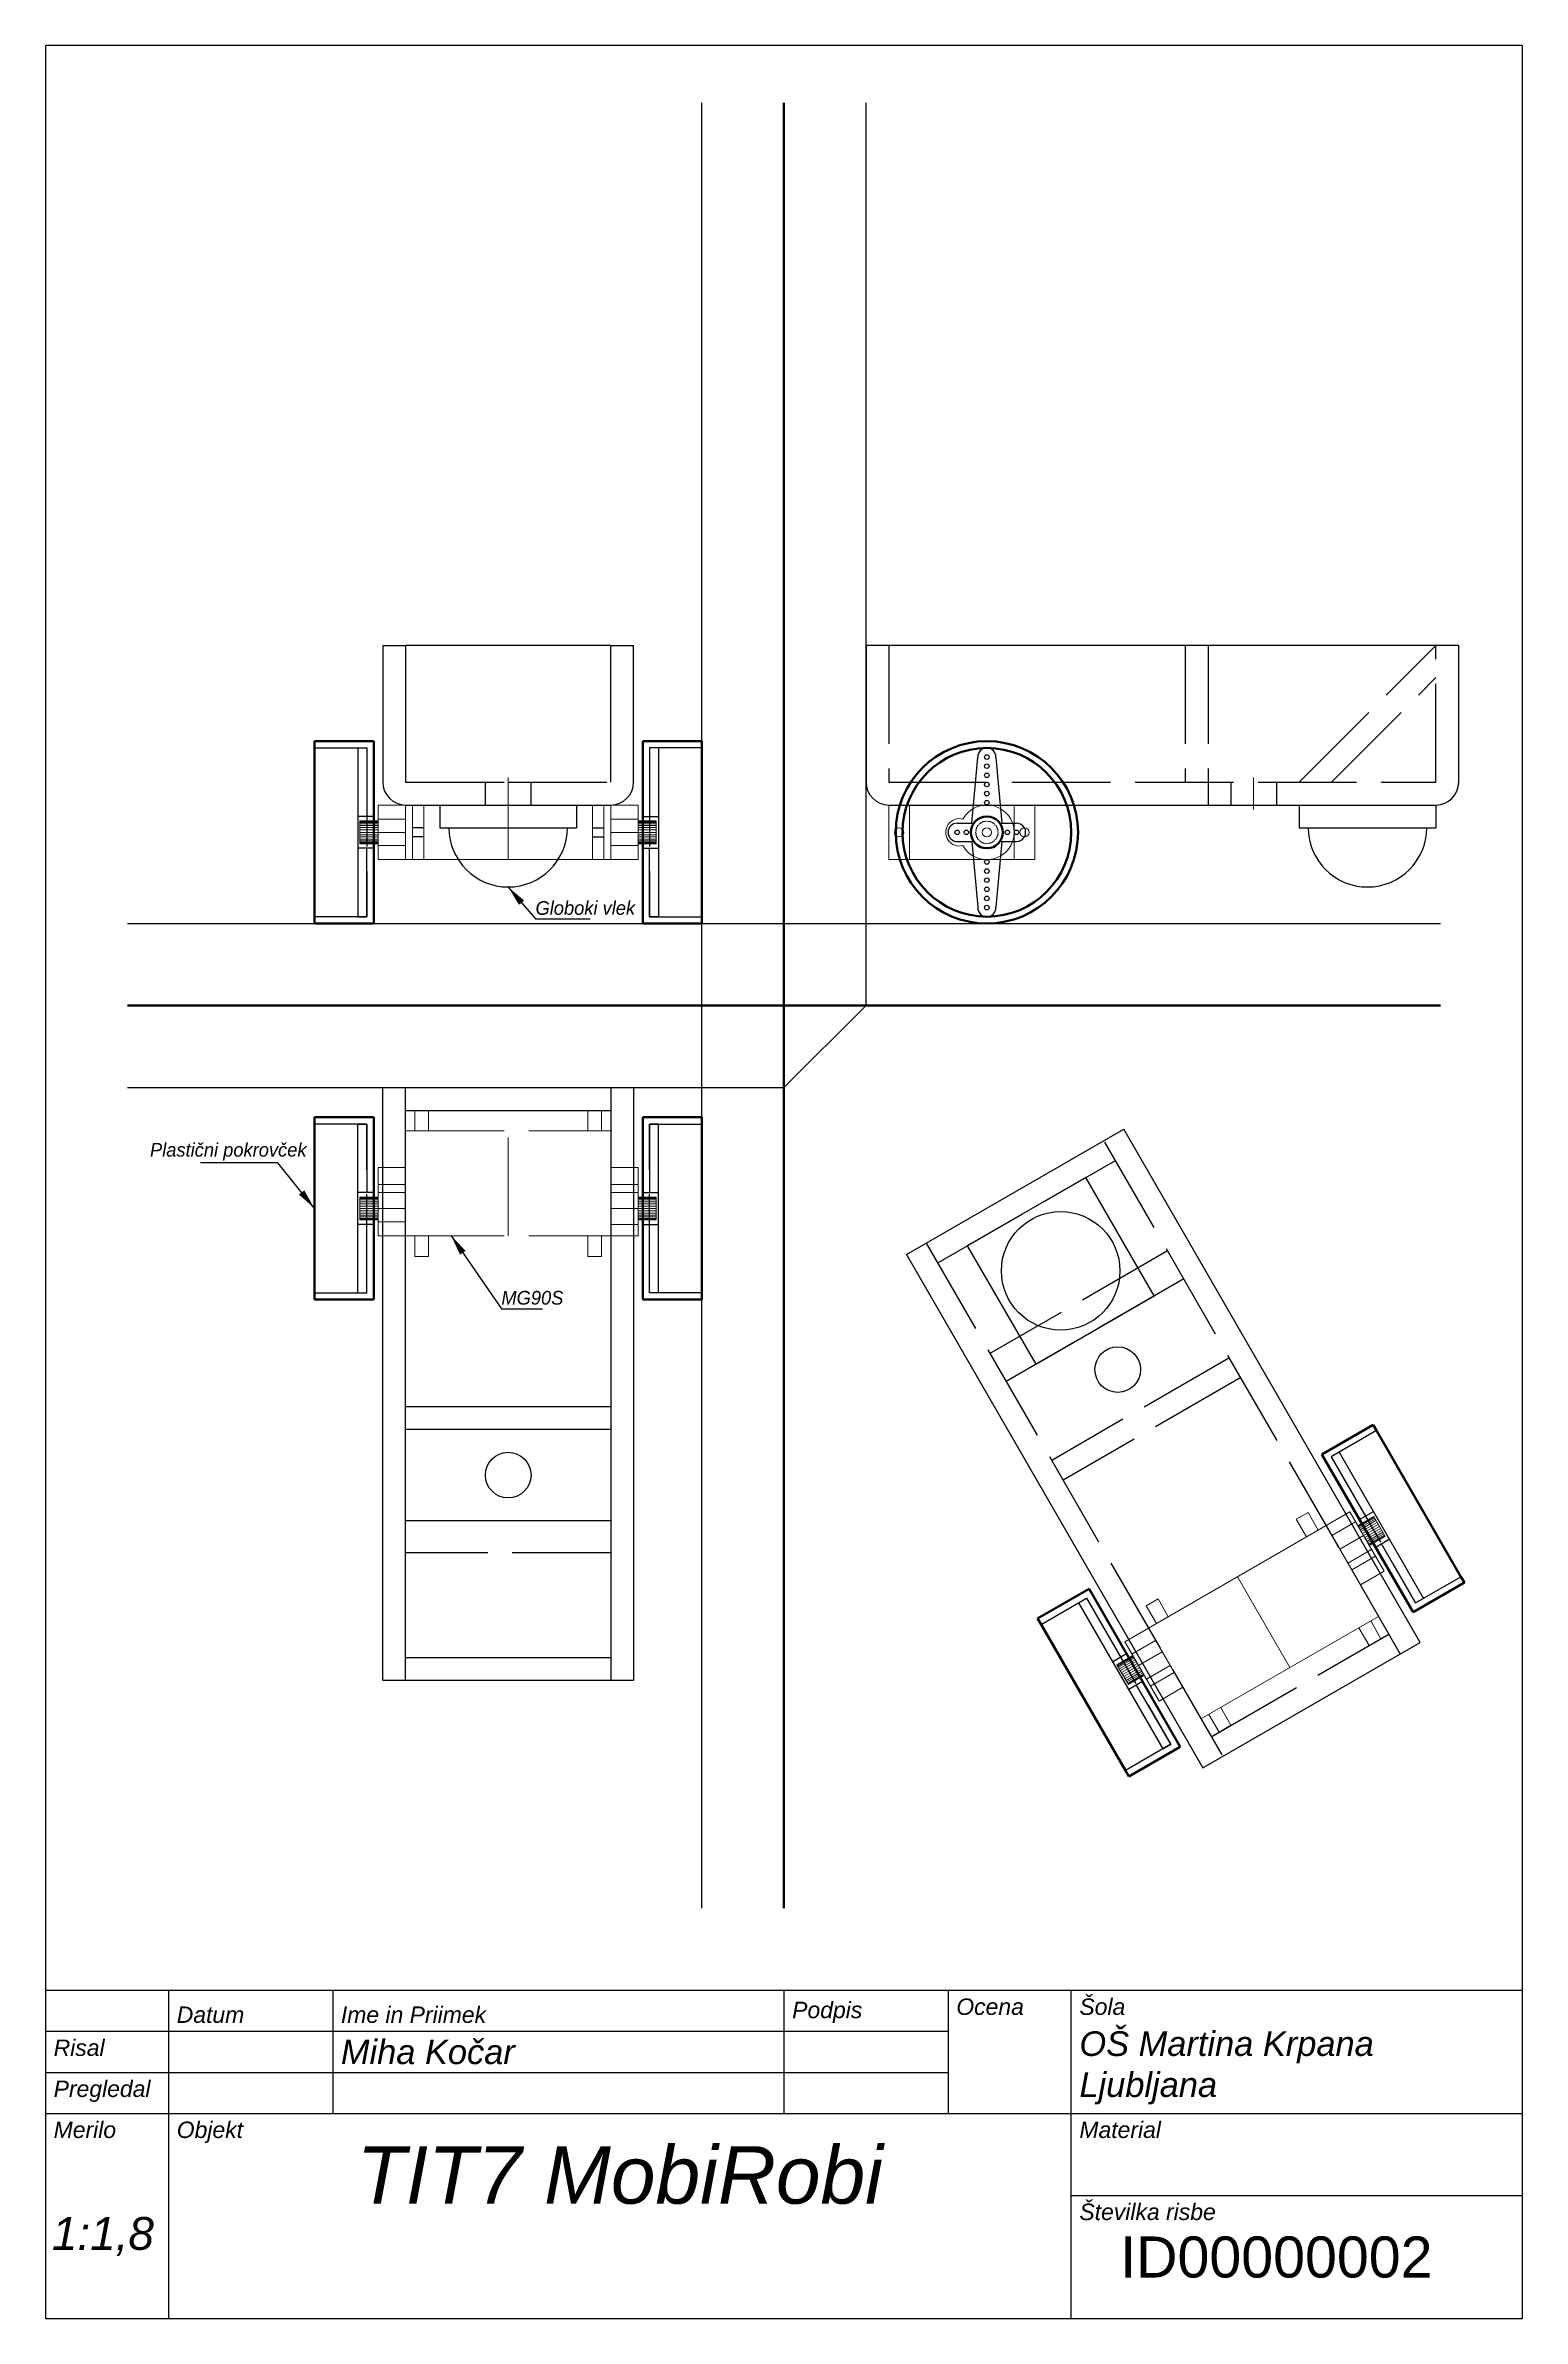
# Model space of a CAD drawing. Header units: millimetres. Extents: x -130 to 350, y -340 to 287.
# Drawn here: x 120 to 300, y -340 to -63 of the extents above; entities that cross this region are included whole.
import ezdxf
from ezdxf.enums import TextEntityAlignment as Align

# ---------------------------------------------------------------- set-up
doc = ezdxf.new("R2010")
doc.units = ezdxf.units.MM
doc.linetypes.add('ACAD_ISO02W100', pattern=[15, 12, -3])
doc.linetypes.add('ACAD_ISO10W100', pattern=[18, 12, -2.95, 0.1, -2.95])
for name, color, linetype, lineweight, true_color in [('0. Besedilo_noge', 174, 'Continuous', 25, 0x000080), ('A. Vidni_robovi', 7, 'Continuous', 50, 0x000000), ('B. Kotirne-Pomozne_crte', 54, 'Continuous', 25, 0x808000), ('globoki', 5, 'Continuous', 25, 0x0000ff), ('kotirne', 4, 'Continuous', 13, 0x00ffff), ('nevidni', 252, 'ACAD_ISO02W100', 25, 0xa0a0a4), ('Obroba_risbe', 252, 'Continuous', 30, 0xa0a0a4), ('Opis_noge', 252, 'Continuous', 25, 0xa0a0a4), ('penjen', 7, 'Continuous', 25, 0x000000), ('servo', 54, 'Continuous', 13, 0x808000), ('servoroka', 134, 'Continuous', 25, 0x008080), ('srednjica', 7, 'ACAD_ISO10W100', 18, 0x000000), ('Zamasek', 2, 'Continuous', 50, 0xffff00)]:
    doc.layers.add(name, color=color, linetype=linetype, lineweight=lineweight, true_color=true_color)
doc.styles.get("Standard").update_dxf_attribs({"font": ''})
doc.styles.add('textstyle0', font='')
doc.styles.add('textstyle1', font='')
doc.styles.add('textstyle10', font='')
doc.styles.add('textstyle11', font='')
doc.styles.add('textstyle12', font='')
doc.styles.add('textstyle13', font='')
doc.styles.add('textstyle14', font='')
doc.styles.add('textstyle15', font='')
doc.styles.add('textstyle2', font='')
doc.styles.add('textstyle3', font='')
doc.styles.add('textstyle37', font='')
doc.styles.add('textstyle38', font='')
doc.styles.add('textstyle39', font='')
doc.styles.add('textstyle4', font='')
doc.styles.add('textstyle5', font='')
doc.styles.add('textstyle6', font='')
doc.styles.add('textstyle7', font='')
doc.styles.add('textstyle8', font='')
doc.styles.add('textstyle9', font='')
doc.styles.get('Standard').set_extended_font_data('txt')
doc.styles.get('textstyle0').set_extended_font_data('Arial', italic=True)
doc.styles.get('textstyle1').set_extended_font_data('Arial', italic=True)
doc.styles.get('textstyle10').set_extended_font_data('Arial', italic=True)
doc.styles.get('textstyle11').set_extended_font_data('Arial', italic=True)
doc.styles.get('textstyle12').set_extended_font_data('Arial', italic=True)
doc.styles.get('textstyle13').set_extended_font_data('Arial', italic=True)
doc.styles.get('textstyle14').set_extended_font_data('Arial', italic=True)
doc.styles.get('textstyle15').set_extended_font_data('Arial', italic=True)
doc.styles.get('textstyle2').set_extended_font_data('Arial', italic=True)
doc.styles.get('textstyle3').set_extended_font_data('Arial', italic=True)
doc.styles.get('textstyle37').set_extended_font_data('osifont', italic=True)
doc.styles.get('textstyle38').set_extended_font_data('osifont', italic=True)
doc.styles.get('textstyle39').set_extended_font_data('osifont', italic=True)
doc.styles.get('textstyle4').set_extended_font_data('Arial', italic=True)
doc.styles.get('textstyle5').set_extended_font_data('Arial', italic=True)
doc.styles.get('textstyle6').set_extended_font_data('Arial', italic=True)
doc.styles.get('textstyle7').set_extended_font_data('Arial', italic=True)
doc.styles.get('textstyle8').set_extended_font_data('Arial', italic=True)
doc.styles.get('textstyle9').set_extended_font_data('Arial', italic=True)
doc.dimstyles.get("Standard").update_dxf_attribs({"dimtxt": 2.5, "dimasz": 2.5, "dimexe": 1.25, "dimexo": 0.625, "dimtad": 1, "dimtxsty": 'Standard', "dimcen": 2.5, "dimadec": 0, "dimazin": 0, "dimtfac": 1, "dimtmove": 0, "dimatfit": 3, "dimfxl": 1, "dimarcsym": 0})

msp = doc.modelspace()

# ---------------------------------------------------------------- texts
at = {"layer": 'kotirne'}
for s, height, style, p in [('Globoki vlek', 1.6667, 'textstyle38', (179.72, -169.44)), ('Plastični pokrovček', 1.6667, 'textstyle39', (132.74, -198.91)), ('MG90S', 1.667, 'textstyle37', (175.56, -216.94))]:
    msp.add_text(s, height=height, dxfattribs=dict(at, style=style)).set_placement(p, align=Align.BOTTOM_LEFT)

# ---------------------------------------------------------------- blocks, each defined once
blk = doc.blocks.new('pravokotna_A4P')
at = {"layer": 'A. Vidni_robovi'}
for p, q in [((110, 60), (110, 280)), ((30, 170), (190, 170))]:
    blk.add_line(p, q, dxfattribs=at)
at = {"layer": 'B. Kotirne-Pomozne_crte'}
for p, q in [((100, 60), (100, 280)), ((120, 170), (120, 280)), ((30, 180), (190, 180)), ((120, 170), (110, 160)), ((30, 160), (110, 160))]:
    blk.add_line(p, q, dxfattribs=at)
at = {"layer": 'Obroba_risbe'}
for p, q in [((20, 287), (20, 10)), ((200, 287), (20, 287)), ((200, 10), (200, 287)), ((20, 50), (200, 50)), ((35, 50), (35, 10)), ((55, 50), (55, 35)), ((110, 50), (110, 35)), ((130, 50), (130, 35)), ((145, 10), (145, 50)), ((20, 45), (130, 45)), ((20, 40), (130, 40)), ((20, 35), (200, 35)), ((145, 25), (200, 25)), ((20, 10), (200, 10))]:
    blk.add_line(p, q, dxfattribs=at)
at = {"layer": '0. Besedilo_noge', "char_height": 1}
for s, insert, attachment_point, style in [('\\H3;OŠ Martina Krpana\\PLjubljana', (146, 45), 1, 'textstyle12'), ('\\H3;Miha Kočar', (56, 44), 1, 'textstyle4'), ('\\H7;TIT7 MobiRobi', (90, 31), 2, 'textstyle13'), ('\\H4;1:1,8', (27, 20), 5, 'textstyle15'), ('\\fArial|b0|i0|c0|p0;\\H5;ID00000002', (170, 20), 2, 'textstyle14')]:
    blk.add_mtext(s, dxfattribs=dict(at, insert=insert, attachment_point=attachment_point, style=style))
at = {"layer": 'Opis_noge', "char_height": 1}
for s, insert, attachment_point, style in [('\\H2;Datum', (36, 46), 7, 'textstyle0'), ('\\H2;Ime in Priimek', (56, 46), 7, 'textstyle1'), ('\\H2;Podpis', (111, 46), 7, 'textstyle5'), ('\\H2;Ocena', (131, 49), 1, 'textstyle6'), ('\\H2;Šola', (146, 49), 1, 'textstyle9'), ('\\H2;Risal', (21, 44), 1, 'textstyle10'), ('\\H2;Pregledal', (21, 39), 1, 'textstyle7'), ('\\H2;Merilo', (21, 34), 1, 'textstyle11'), ('\\H2;Objekt', (36, 34), 1, 'textstyle8'), ('\\H2;Material', (146, 34), 1, 'textstyle2'), ('\\H2;Številka risbe', (146, 24), 1, 'textstyle3')]:
    blk.add_mtext(s, dxfattribs=dict(at, insert=insert, attachment_point=attachment_point, style=style))

# ---------------------------------------------------------------- linework, layer by layer
at = {"layer": 'globoki'}
for p, q in [((168.06, -155.56), (168.06, -158.33)), ((184.72, -155.56), (184.72, -158.33)), ((272.78, -155.56), (272.78, -158.33)), ((289.44, -155.56), (289.44, -158.33)), ((168.06, -158.33), (184.72, -158.33)), ((272.78, -158.33), (289.44, -158.33)), ((246.77, -200.95), (232.34, -209.28)), ((255.1, -215.38), (246.77, -200.95)), ((232.34, -209.28), (240.67, -223.71)), ((240.67, -223.71), (255.1, -215.38))]:
    msp.add_line(p, q, dxfattribs=at)
msp.add_circle((243.72, -212.33), 7.22, dxfattribs=at)
for centre in [(176.39, -158.33), (281.11, -158.33)]:
    msp.add_arc(centre, 7.22, 180, 0, dxfattribs=at)
at = {"layer": 'nevidni'}
for p, q in [((222.78, -136.11), (222.78, -152.78)), ((258.89, -136.11), (258.89, -152.78)), ((261.67, -136.11), (261.67, -152.78)), ((272.78, -152.78), (289.44, -136.11)), ((289.44, -152.78), (289.44, -136.11)), ((276.71, -152.78), (289.44, -140.04)), ((152.78, -148.61), (159.17, -148.61)), ((159.17, -148.61), (159.17, -169.17)), ((193.61, -148.61), (193.61, -169.17)), ((200, -148.61), (193.61, -148.61)), ((163.89, -152.78), (176.39, -152.78)), ((173.61, -155.56), (173.61, -152.78)), ((176.39, -152.78), (188.89, -152.78)), ((179.17, -155.56), (179.17, -152.78)), ((222.78, -152.78), (289.44, -152.78)), ((261.67, -152.78), (261.67, -155.56)), ((264.44, -152.78), (264.44, -155.56)), ((270, -152.78), (270, -155.56)), ((166.11, -158.33), (164.72, -158.33)), ((166.11, -159.44), (164.72, -159.44)), ((186.67, -158.33), (188.06, -158.33)), ((186.67, -159.44), (188.06, -159.44)), ((159.17, -169.17), (152.78, -169.17)), ((193.61, -169.17), (200, -169.17)), ((159.17, -194.44), (152.78, -194.44)), ((159.17, -215), (159.17, -194.44)), ((193.61, -215), (193.61, -194.44)), ((193.61, -194.44), (200, -194.44)), ((285.1, -259), (248.99, -196.46)), ((228.73, -211.36), (250.38, -198.86)), ((227.34, -208.96), (263.45, -271.5)), ((256.75, -209.89), (235.1, -222.39)), ((152.78, -215), (159.17, -215)), ((200, -215), (193.61, -215)), ((258.71, -213.3), (237.06, -225.8)), ((264.27, -222.92), (242.62, -235.42)), ((265.66, -225.32), (244.01, -237.82)), ((282.22, -231.8), (276.69, -234.99)), ((276.69, -234.99), (286.97, -252.79)), ((188.89, -246.71), (163.89, -246.71)), ((286.97, -252.79), (292.5, -249.6)), ((241.33, -255.41), (246.86, -252.21)), ((246.86, -252.21), (257.14, -270.02)), ((262.06, -269.1), (283.71, -256.6)), ((257.14, -270.02), (251.61, -273.21))]:
    msp.add_line(p, q, dxfattribs=at)
at = {"layer": 'penjen'}
for p, q in [((161.11, -136.11), (161.11, -152.78)), ((161.11, -136.11), (163.89, -136.11)), ((188.89, -136.11), (163.89, -136.11)), ((163.89, -136.11), (163.89, -152.78)), ((188.89, -152.78), (188.89, -136.11)), ((188.89, -136.11), (191.67, -136.11)), ((191.67, -152.78), (191.67, -136.11)), ((292.22, -136.11), (220, -136.11)), ((220, -136.11), (220, -152.78)), ((292.22, -152.78), (292.22, -136.11)), ((163.89, -155.56), (176.39, -155.56)), ((163.89, -155.56), (163.89, -155.56)), ((176.39, -155.56), (188.89, -155.56)), ((188.89, -155.56), (188.89, -155.56)), ((222.78, -155.56), (289.44, -155.56)), ((161.11, -262.22), (161.11, -190)), ((161.11, -190), (191.67, -190)), ((163.89, -262.22), (163.89, -190)), ((188.89, -190), (188.89, -262.22)), ((191.67, -190), (191.67, -262.22)), ((163.89, -192.78), (188.89, -192.78)), ((224.93, -210.35), (251.4, -195.07)), ((287.51, -257.61), (251.4, -195.07)), ((224.93, -210.35), (261.05, -272.89)), ((188.89, -228.89), (163.89, -228.89)), ((188.89, -231.67), (163.89, -231.67)), ((188.89, -242.78), (163.89, -242.78)), ((163.89, -259.44), (188.89, -259.44)), ((261.05, -272.89), (287.51, -257.61)), ((161.11, -262.22), (191.67, -262.22))]:
    msp.add_line(p, q, dxfattribs=at)
for centre in [(250.67, -224.36), (176.39, -237.22)]:
    msp.add_circle(centre, 2.78, dxfattribs=at)
for centre, start, end in [((163.89, -152.78), 180, 270), ((188.89, -152.78), 270, 0), ((222.78, -152.78), 180, 270), ((289.44, -152.78), 270, 0)]:
    msp.add_arc(centre, 2.78, start, end, dxfattribs=at)
at = {"layer": 'servo'}
for p, q in [((158.33, -160.28), (158.33, -157.5)), ((158.33, -157.5), (160.56, -157.5)), ((158.33, -157.51), (160.56, -157.51)), ((158.33, -157.57), (160.56, -157.57)), ((158.33, -157.69), (160.56, -157.69)), ((158.33, -157.86), (160.56, -157.86)), ((160.56, -162.22), (160.56, -155.56)), ((160.56, -155.56), (163.89, -155.56)), ((163.89, -157.28), (160.56, -157.28)), ((163.89, -162.22), (163.89, -155.56)), ((164.72, -162.22), (164.72, -155.56)), ((166.11, -162.22), (166.11, -155.56)), ((176.39, -162.22), (176.39, -155.56)), ((186.67, -162.22), (186.67, -155.56)), ((188.06, -162.22), (188.06, -155.56)), ((188.89, -162.22), (188.89, -155.56)), ((192.22, -155.56), (188.89, -155.56)), ((192.22, -157.28), (188.89, -157.28)), ((192.22, -162.22), (192.22, -155.56)), ((192.22, -157.5), (194.44, -157.5)), ((192.22, -157.51), (194.44, -157.51)), ((192.22, -157.57), (194.44, -157.57)), ((192.22, -157.69), (194.44, -157.69)), ((192.22, -157.86), (194.44, -157.86)), ((194.44, -160.28), (194.44, -157.5)), ((222.78, -162.22), (222.78, -155.56)), ((225.28, -155.56), (225.28, -162.22)), ((233.79, -157.86), (233.73, -158)), ((233.94, -157.81), (233.79, -157.86)), ((234.03, -157.69), (233.94, -157.81)), ((234.18, -157.67), (234.03, -157.69)), ((234.29, -157.57), (234.18, -157.67)), ((234.44, -157.58), (234.29, -157.57)), ((234.58, -157.51), (234.45, -157.58)), ((234.72, -157.56), (234.58, -157.51)), ((234.87, -157.51), (234.72, -157.56)), ((235, -157.58), (234.87, -157.51)), ((235.15, -157.57), (235, -157.58)), ((235.26, -157.67), (235.15, -157.57)), ((235.42, -157.69), (235.26, -157.67)), ((235.51, -157.81), (235.42, -157.69)), ((235.65, -157.86), (235.51, -157.81)), ((235.71, -158), (235.65, -157.86)), ((238.06, -155.56), (238.06, -162.22)), ((240.56, -155.56), (240.56, -162.22)), ((158.33, -158.07), (160.56, -158.07)), ((158.33, -158.32), (160.56, -158.32)), ((158.33, -158.6), (160.56, -158.6)), ((158.33, -158.89), (160.56, -158.89)), ((158.33, -159.18), (160.56, -159.18)), ((158.33, -159.45), (160.56, -159.45)), ((158.33, -159.45), (160.56, -159.45)), ((158.33, -159.71), (160.56, -159.71)), ((158.33, -159.92), (160.56, -159.92)), ((158.33, -160.09), (160.56, -160.09)), ((158.33, -160.21), (160.56, -160.21)), ((158.33, -160.27), (160.56, -160.27)), ((158.33, -160.28), (160.56, -160.28)), ((163.89, -158.89), (160.56, -158.89)), ((163.89, -160.5), (160.56, -160.5)), ((192.22, -158.89), (188.89, -158.89)), ((192.22, -160.5), (188.89, -160.5)), ((192.22, -158.07), (194.44, -158.07)), ((192.22, -158.32), (194.44, -158.32)), ((192.22, -158.6), (194.44, -158.6)), ((192.22, -158.89), (194.44, -158.89)), ((192.22, -159.18), (194.44, -159.18)), ((192.22, -159.45), (194.44, -159.45)), ((192.22, -159.45), (194.44, -159.45)), ((192.22, -159.71), (194.44, -159.71)), ((192.22, -159.92), (194.44, -159.92)), ((192.22, -160.09), (194.44, -160.09)), ((192.22, -160.21), (194.44, -160.21)), ((192.22, -160.27), (194.44, -160.27)), ((192.22, -160.28), (194.44, -160.28)), ((233.4, -158.75), (233.33, -158.89)), ((233.33, -158.89), (233.4, -159.03)), ((233.45, -158.48), (233.36, -158.6)), ((233.36, -158.6), (233.4, -158.75)), ((233.4, -159.03), (233.36, -159.18)), ((233.36, -159.18), (233.45, -159.3)), ((233.57, -158.22), (233.45, -158.32)), ((233.45, -158.32), (233.45, -158.48)), ((233.45, -159.3), (233.45, -159.45)), ((233.45, -159.45), (233.57, -159.56)), ((233.6, -158.07), (233.57, -158.22)), ((233.57, -159.56), (233.6, -159.71)), ((233.73, -158), (233.6, -158.07)), ((233.6, -159.71), (233.73, -159.78)), ((233.73, -159.78), (233.79, -159.92)), ((233.79, -159.92), (233.94, -159.97)), ((233.94, -159.97), (234.03, -160.09)), ((234.03, -160.09), (234.18, -160.11)), ((234.18, -160.11), (234.29, -160.21)), ((234.29, -160.21), (234.44, -160.19)), ((234.45, -160.19), (234.58, -160.27)), ((234.58, -160.27), (234.72, -160.22)), ((234.72, -160.22), (234.87, -160.27)), ((234.87, -160.27), (235, -160.19)), ((235, -160.19), (235.15, -160.21)), ((235.15, -160.21), (235.26, -160.11)), ((235.26, -160.11), (235.42, -160.09)), ((235.42, -160.09), (235.51, -159.97)), ((235.51, -159.97), (235.65, -159.92)), ((235.65, -159.92), (235.71, -159.78)), ((235.85, -158.07), (235.71, -158)), ((235.71, -159.78), (235.85, -159.71)), ((235.88, -158.22), (235.85, -158.07)), ((235.85, -159.71), (235.88, -159.56)), ((235.99, -158.32), (235.88, -158.22)), ((235.88, -159.56), (235.99, -159.45)), ((235.99, -158.48), (235.99, -158.32)), ((236.08, -158.6), (235.99, -158.48)), ((235.99, -159.3), (236.08, -159.18)), ((235.99, -159.45), (235.99, -159.3)), ((236.05, -158.75), (236.08, -158.6)), ((236.11, -158.89), (236.05, -158.75)), ((236.05, -159.03), (236.11, -158.89)), ((236.08, -159.18), (236.05, -159.03)), ((160.56, -162.22), (163.89, -162.22)), ((163.89, -162.22), (176.39, -162.22)), ((176.39, -162.22), (188.89, -162.22)), ((188.89, -162.22), (192.22, -162.22)), ((222.78, -162.22), (240.56, -162.22)), ((160.56, -199.72), (160.56, -208.06)), ((163.89, -199.72), (160.56, -199.72)), ((163.89, -201.81), (160.56, -201.81)), ((192.22, -199.72), (188.89, -199.72)), ((188.89, -201.81), (192.22, -201.81)), ((192.22, -199.72), (192.22, -208.06)), ((158.33, -203.33), (158.33, -206.11)), ((160.56, -203.33), (158.33, -203.33)), ((160.56, -203.34), (158.33, -203.34)), ((160.56, -203.4), (158.33, -203.4)), ((160.56, -203.52), (158.33, -203.52)), ((160.56, -203.69), (158.33, -203.69)), ((160.56, -203.91), (158.33, -203.91)), ((160.56, -204.16), (158.33, -204.16)), ((160.56, -204.16), (158.33, -204.16)), ((160.56, -204.43), (158.33, -204.43)), ((160.56, -204.72), (158.33, -204.72)), ((160.56, -202.78), (163.89, -202.78)), ((160.56, -204.72), (163.89, -204.72)), ((192.22, -202.78), (188.89, -202.78)), ((188.89, -204.72), (192.22, -204.72)), ((194.44, -203.33), (192.22, -203.33)), ((194.44, -203.34), (192.22, -203.34)), ((194.44, -203.4), (192.22, -203.4)), ((194.44, -203.52), (192.22, -203.52)), ((194.44, -203.69), (192.22, -203.69)), ((194.44, -203.91), (192.22, -203.91)), ((194.44, -204.16), (192.22, -204.16)), ((194.44, -204.16), (192.22, -204.16)), ((194.44, -204.43), (192.22, -204.43)), ((194.44, -204.72), (192.22, -204.72)), ((194.44, -203.33), (194.44, -206.11)), ((160.56, -205.01), (158.33, -205.01)), ((160.56, -205.29), (158.33, -205.29)), ((160.56, -205.54), (158.33, -205.54)), ((160.56, -205.75), (158.33, -205.75)), ((160.56, -205.93), (158.33, -205.93)), ((160.56, -206.04), (158.33, -206.04)), ((160.56, -206.1), (158.33, -206.1)), ((160.56, -206.11), (158.33, -206.11)), ((160.56, -206.34), (163.89, -206.34)), ((188.89, -206.67), (192.22, -206.67)), ((194.44, -205.01), (192.22, -205.01)), ((194.44, -205.29), (192.22, -205.29)), ((194.44, -205.54), (192.22, -205.54)), ((194.44, -205.75), (192.22, -205.75)), ((194.44, -205.93), (192.22, -205.93)), ((194.44, -206.04), (192.22, -206.04)), ((194.44, -206.1), (192.22, -206.1)), ((194.44, -206.11), (192.22, -206.11)), ((160.56, -208.06), (163.89, -208.06)), ((192.22, -208.06), (188.89, -208.06)), ((254.42, -255.87), (276.07, -243.37)), ((272.42, -242.59), (273.86, -241.76)), ((272.42, -242.59), (273.67, -244.76)), ((273.86, -241.76), (275.11, -243.92)), ((278.96, -241.7), (276.07, -243.37)), ((280.24, -250.58), (276.07, -243.37)), ((276.77, -244.57), (279.65, -242.9)), ((283.13, -248.92), (278.96, -241.7)), ((281.86, -242.27), (279.93, -243.38)), ((281.86, -242.28), (279.94, -243.39)), ((281.89, -242.33), (279.97, -243.44)), ((281.95, -242.43), (280.03, -243.54)), ((282.04, -242.58), (280.11, -243.69)), ((282.14, -242.77), (280.22, -243.88)), ((282.27, -242.99), (280.34, -244.1)), ((282.41, -243.23), (280.48, -244.34)), ((282.55, -243.48), (280.63, -244.59)), ((282.7, -243.73), (280.77, -244.84)), ((283.25, -244.68), (281.86, -242.27)), ((277.74, -246.25), (280.63, -244.59)), ((281.6, -246.27), (278.71, -247.94)), ((282.83, -243.96), (280.91, -245.08)), ((282.83, -243.96), (280.91, -245.08)), ((282.96, -244.18), (281.04, -245.29)), ((283.07, -244.37), (281.14, -245.48)), ((283.15, -244.52), (281.23, -245.63)), ((283.21, -244.62), (281.29, -245.73)), ((283.24, -244.67), (281.32, -245.78)), ((283.25, -244.68), (281.32, -245.79)), ((279.2, -248.78), (282.09, -247.11)), ((283.13, -248.92), (280.24, -250.58)), ((265.25, -249.62), (271.64, -260.68)), ((280.24, -250.58), (282.46, -254.43)), ((254.14, -253.15), (255.58, -252.31)), ((254.14, -253.15), (255.39, -255.31)), ((255.58, -252.31), (256.83, -254.48)), ((260.81, -266.93), (282.46, -254.43)), ((251.54, -257.53), (254.42, -255.87)), ((255.7, -264.75), (251.54, -257.53)), ((252.4, -259.02), (255.28, -257.36)), ((258.59, -263.08), (254.42, -255.87)), ((281.31, -257.99), (280.06, -255.82)), ((281.31, -257.99), (282.75, -257.15)), ((282.75, -257.15), (281.5, -254.99)), ((252.51, -259.22), (250.58, -260.33)), ((251.97, -262.73), (250.58, -260.33)), ((252.51, -259.22), (250.59, -260.33)), ((252.54, -259.28), (250.62, -260.39)), ((252.6, -259.38), (250.68, -260.49)), ((252.69, -259.53), (250.76, -260.64)), ((252.79, -259.71), (250.87, -260.82)), ((252.92, -259.93), (251, -261.04)), ((253.06, -260.17), (251.13, -261.28)), ((253.2, -260.42), (256.09, -258.75)), ((253.2, -260.42), (251.28, -261.53)), ((253.35, -260.67), (251.42, -261.78)), ((253.49, -260.91), (251.56, -262.02)), ((253.49, -260.91), (251.56, -262.02)), ((253.61, -261.13), (251.69, -262.24)), ((253.72, -261.31), (251.79, -262.42)), ((253.8, -261.46), (251.88, -262.57)), ((253.86, -261.56), (251.94, -262.67)), ((253.9, -261.62), (251.97, -262.73)), ((253.89, -261.62), (251.97, -262.73)), ((254.18, -262.1), (257.06, -260.44)), ((257.55, -261.28), (254.66, -262.95)), ((258.59, -263.08), (255.7, -264.75)), ((258.59, -263.08), (260.81, -266.93)), ((264.47, -267.71), (263.22, -265.54)), ((263.02, -268.54), (261.77, -266.38)), ((263.02, -268.54), (264.47, -267.71))]:
    msp.add_line(p, q, dxfattribs=at)
at = {"layer": 'servo', "linetype": 'ACAD_ISO02W100'}
for p, q in [((165, -192.78), (165, -195.28)), ((165, -192.78), (166.67, -192.78)), ((166.67, -192.78), (166.67, -195.28)), ((186.11, -192.78), (186.11, -195.28)), ((186.11, -192.78), (187.78, -192.78)), ((187.78, -192.78), (187.78, -195.28)), ((163.89, -195.28), (188.89, -195.28)), ((163.89, -199.72), (163.89, -195.28)), ((176.39, -208.06), (176.39, -195.28)), ((188.89, -199.72), (188.89, -195.28)), ((163.89, -199.72), (163.89, -208.06)), ((188.89, -199.72), (188.89, -208.06)), ((163.89, -208.06), (188.89, -208.06)), ((165, -210.56), (165, -208.06)), ((166.67, -210.56), (166.67, -208.06)), ((186.11, -210.56), (186.11, -208.06)), ((187.78, -210.56), (187.78, -208.06)), ((165, -210.56), (166.67, -210.56)), ((186.11, -210.56), (187.78, -210.56))]:
    msp.add_line(p, q, dxfattribs=at)
at = {"layer": 'servo'}
for centre in [(224.03, -158.89), (234.72, -158.89), (239.31, -158.89)]:
    msp.add_circle(centre, 0.556, dxfattribs=at)
for centre, radius, start, end in [((231.39, -158.89), 1.67, 75.5225, 284.4775), ((234.72, -158.89), 3.33, 208.955, 151.045)]:
    msp.add_arc(centre, radius, start, end, dxfattribs=at)
at = {"layer": 'servoroka'}
for p, q in [((158.06, -148.61), (158.06, -169.17)), ((158.06, -148.61), (159.17, -148.61)), ((159.17, -148.61), (159.17, -156.94)), ((194.72, -148.61), (193.61, -148.61)), ((193.61, -148.61), (193.61, -156.94)), ((194.72, -148.61), (194.72, -169.17)), ((232.88, -157.76), (233.61, -149.79)), ((235.83, -149.79), (236.56, -157.76)), ((160, -156.94), (158.06, -156.94)), ((160, -156.94), (160, -160.83)), ((192.78, -156.94), (194.72, -156.94)), ((192.78, -156.94), (192.78, -160.83)), ((231.11, -157.76), (232.88, -157.76)), ((236.56, -157.76), (238.34, -157.76)), ((231.11, -160.01), (232.88, -160.01)), ((232.78, -158.89), (232.81, -158.54)), ((232.78, -158.89), (232.81, -159.24)), ((232.88, -160.01), (233.61, -167.99)), ((236.56, -160.01), (235.83, -167.99)), ((236.56, -160.01), (238.34, -160.01)), ((236.63, -158.54), (236.67, -158.89)), ((236.67, -158.89), (236.63, -159.24)), ((160, -160.83), (158.06, -160.83)), ((159.17, -169.17), (159.17, -160.83)), ((192.78, -160.83), (194.72, -160.83)), ((193.61, -169.17), (193.61, -160.83)), ((158.06, -169.17), (159.17, -169.17)), ((194.72, -169.17), (193.61, -169.17)), ((158.06, -215), (158.06, -194.44)), ((158.06, -194.44), (159.17, -194.44)), ((159.17, -194.44), (159.17, -202.78)), ((194.72, -194.44), (193.61, -194.44)), ((193.61, -194.44), (193.61, -202.78)), ((194.72, -215), (194.72, -194.44)), ((160, -202.78), (158.06, -202.78)), ((160, -206.67), (160, -202.78)), ((192.78, -202.78), (194.72, -202.78)), ((192.78, -206.67), (192.78, -202.78)), ((160, -206.67), (158.06, -206.67)), ((159.17, -215), (159.17, -206.67)), ((192.78, -206.67), (194.72, -206.67)), ((193.61, -215), (193.61, -206.67)), ((158.06, -215), (159.17, -215)), ((194.72, -215), (193.61, -215)), ((277.65, -234.44), (276.69, -234.99)), ((276.69, -234.99), (280.86, -242.21)), ((277.65, -234.44), (287.93, -252.24)), ((280.14, -242.62), (281.82, -241.65)), ((280.14, -242.62), (282.08, -245.99)), ((282.08, -245.99), (283.76, -245.02)), ((286.97, -252.79), (282.8, -245.58)), ((245.9, -252.77), (246.86, -252.21)), ((245.9, -252.77), (256.18, -270.57)), ((246.86, -252.21), (251.03, -259.43)), ((287.93, -252.24), (286.97, -252.79)), ((251.75, -259.01), (250.07, -259.99)), ((251.75, -259.01), (253.69, -262.38)), ((253.69, -262.38), (252.01, -263.35)), ((257.14, -270.02), (252.97, -262.8)), ((256.18, -270.57), (257.14, -270.02))]:
    msp.add_line(p, q, dxfattribs=at)
for centre, radius in [((234.72, -149.72), 0.278), ((234.72, -150.83), 0.278), ((234.72, -151.94), 0.278), ((234.72, -153.06), 0.278), ((234.72, -154.17), 0.278), ((234.72, -155.28), 0.278), ((234.72, -158.89), 1.94), ((231.11, -158.89), 0.278), ((232.22, -158.89), 0.278), ((237.22, -158.89), 0.278), ((238.33, -158.89), 0.278), ((234.72, -162.5), 0.278), ((234.72, -163.61), 0.278), ((234.72, -164.72), 0.278), ((234.72, -165.83), 0.278), ((234.72, -166.94), 0.278), ((234.72, -168.06), 0.278)]:
    msp.add_circle(centre, radius, dxfattribs=at)
for centre, radius, start, end in [((234.72, -149.72), 1.11, 356.519, 183.481), ((231.11, -158.89), 1.12, 90, 270), ((238.33, -158.89), 1.12, 269.8585, 90.1415), ((234.72, -168.06), 1.11, 176.519, 3.481)]:
    msp.add_arc(centre, radius, start, end, dxfattribs=at)
at = {"layer": 'srednjica'}
for p, q in [((176.39, -156.11), (176.39, -152.22)), ((267.22, -152.22), (267.22, -156.11))]:
    msp.add_line(p, q, dxfattribs=at)
at = {"layer": 'Zamasek'}
for p, q in [((152.78, -148.61), (152.78, -147.78)), ((152.78, -147.78), (160, -147.78)), ((152.78, -148.61), (152.78, -169.17)), ((160, -147.78), (160, -170)), ((200, -147.78), (192.78, -147.78)), ((192.78, -147.78), (192.78, -170)), ((200, -147.78), (200, -148.61)), ((200, -148.61), (200, -169.17)), ((152.78, -170), (152.78, -169.17)), ((160, -170), (152.78, -170)), ((192.78, -170), (200, -170)), ((200, -170), (200, -169.17)), ((160, -193.61), (152.78, -193.61)), ((152.78, -193.61), (152.78, -194.44)), ((160, -215.83), (160, -193.61)), ((192.78, -215.83), (192.78, -193.61)), ((192.78, -193.61), (200, -193.61)), ((200, -193.61), (200, -194.44)), ((152.78, -215), (152.78, -194.44)), ((200, -215), (200, -194.44)), ((152.78, -215.83), (152.78, -215)), ((152.78, -215.83), (160, -215.83)), ((200, -215.83), (192.78, -215.83)), ((200, -215), (200, -215.83)), ((281.81, -231.08), (275.55, -234.69)), ((282.22, -231.8), (281.81, -231.08)), ((282.22, -231.8), (292.5, -249.6)), ((275.55, -234.69), (286.66, -253.93)), ((240.91, -254.69), (247.17, -251.08)), ((247.17, -251.08), (258.28, -270.32)), ((286.66, -253.93), (292.92, -250.32)), ((292.92, -250.32), (292.5, -249.6)), ((240.91, -254.69), (241.33, -255.41)), ((241.33, -255.41), (251.61, -273.21)), ((258.28, -270.32), (252.02, -273.93)), ((252.02, -273.93), (251.61, -273.21))]:
    msp.add_line(p, q, dxfattribs=at)
for radius in [11.11, 10.28, 1.94]:
    msp.add_circle((234.72, -158.89), radius, dxfattribs=at)

# ---------------------------------------------------------------- block references
at = {"layer": 'kotirne'}
msp.add_blockref('pravokotna_A4P', (100, -350), dxfattribs=at)

msp.set_redraw_order([(e.dxf.handle, doc.entitydb.next_handle()) for e in msp.query("TEXT MTEXT ATTDEF DIMENSION ARC_DIMENSION")])  # texts and dimensions are drawn at this point

# ---------------------------------------------------------------- leaders
for points in [[(176.39, -165.56), (179.72, -169.44), (186.39, -169.44)], [(152.78, -204.72), (148.33, -199.17), (138.89, -199.17)], [(169.44, -208.06), (175.56, -216.94), (180.56, -216.94)]]:
    msp.add_leader(points, dimstyle='Standard', override={"dimscale": 1}, dxfattribs=at)

doc.saveas('drawing.dxf')
